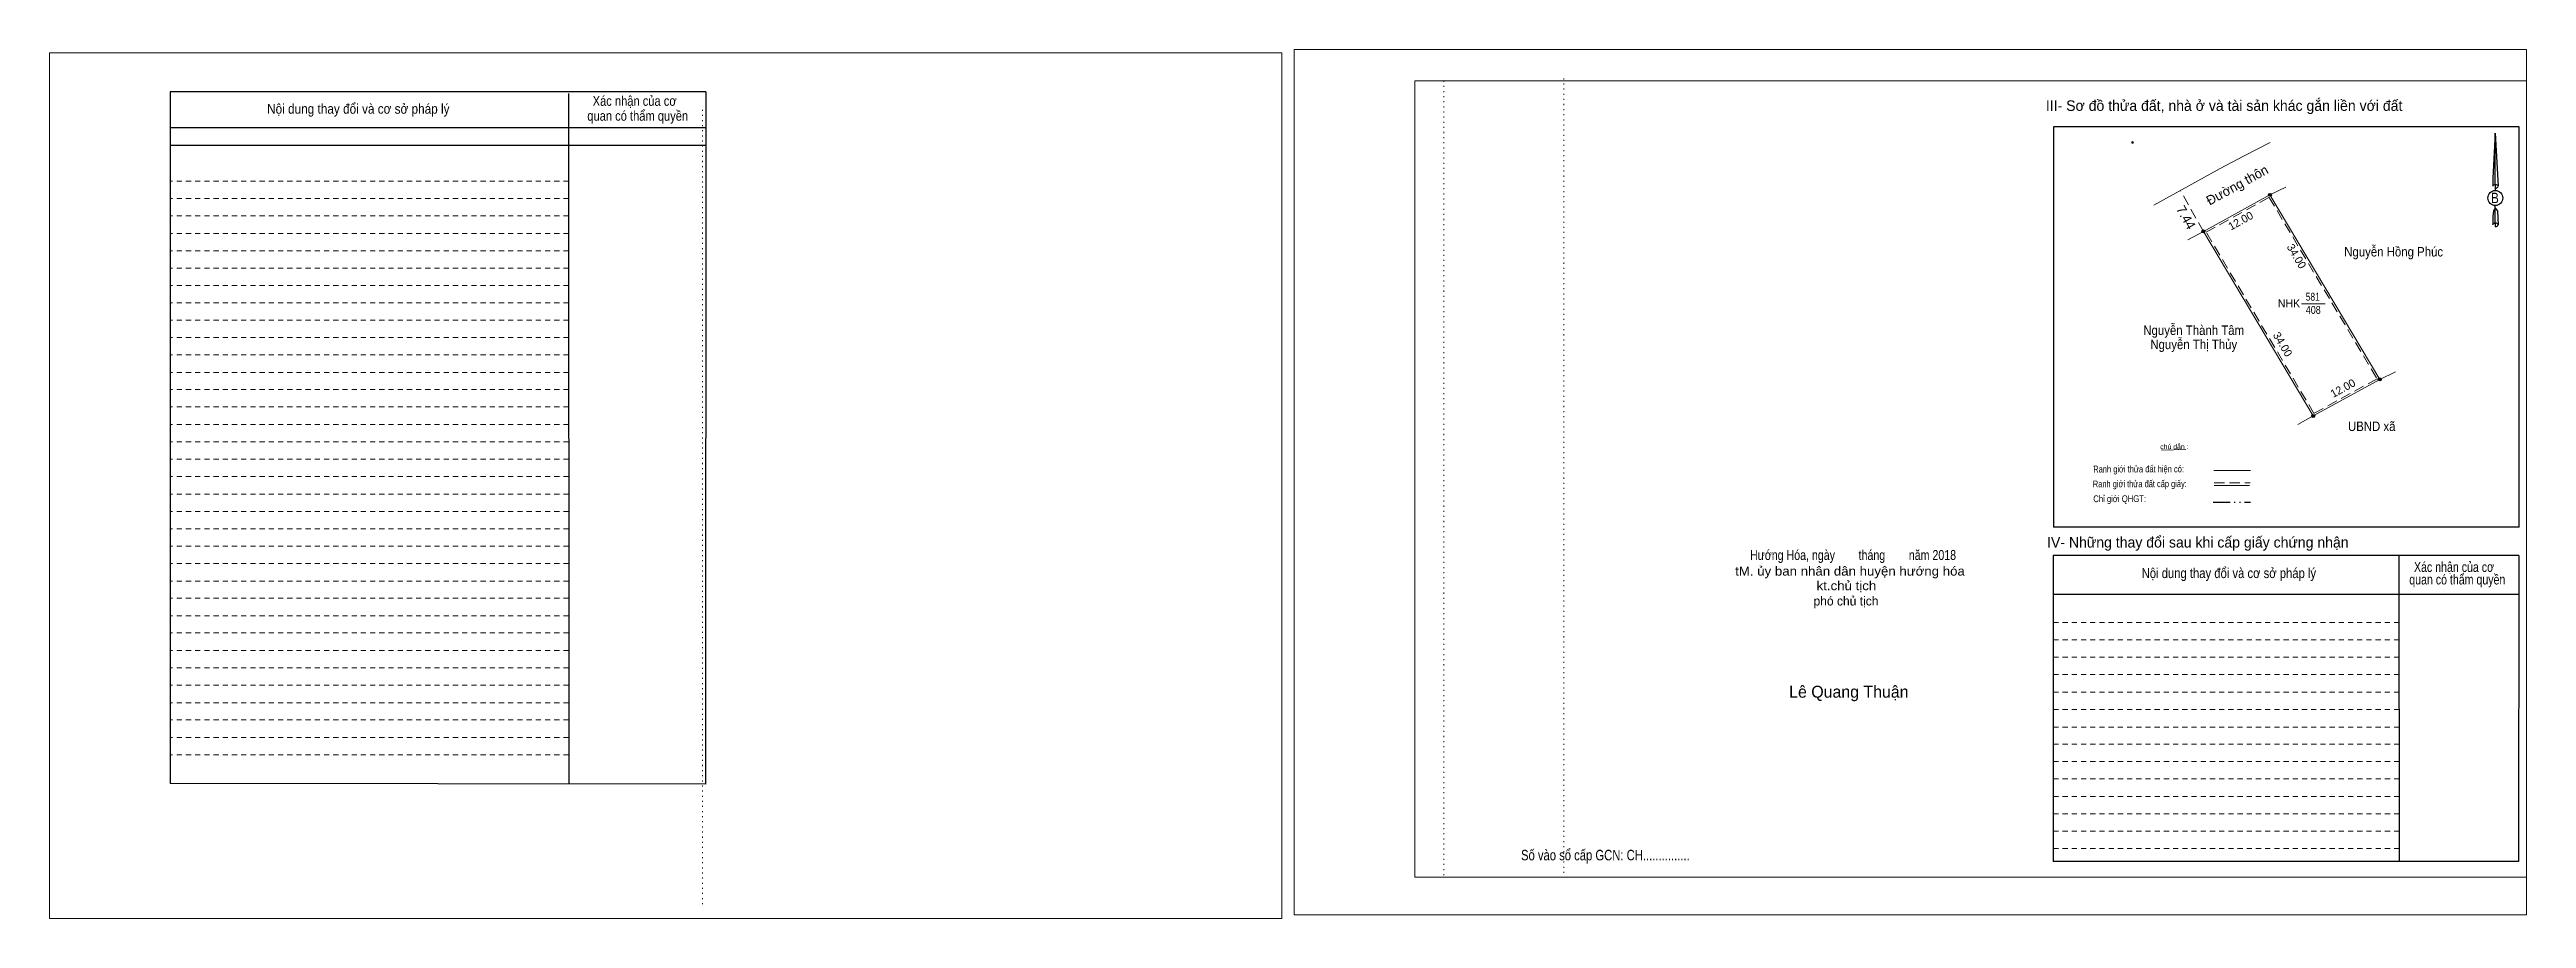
# Model space of a CAD drawing. Header units: metres. Extents: x 548136 to 548788, y 1837715 to 1837859.
# Drawn here: x 548395.3 to 548787.5, y 1837717.7 to 1837855.2 of the extents above; entities that cross this region are included whole.
import ezdxf
from ezdxf.enums import TextEntityAlignment as Align

# ---------------------------------------------------------------- set-up
doc = ezdxf.new("R2010")
doc.units = ezdxf.units.M
doc.header["$LTSCALE"] = 0.54
doc.header["$PDMODE"] = 32
doc.header["$PDSIZE"] = 0.27
for name, pattern in [('DASH_DOUBLE_DOT', [9.2, 5, -1.2, 0.3, -1.2, 0.3, -1.2]), ('DOTTED', [1.5, 0.3, -1.2]), ('MEDIUM_DASHED', [4.5, 3, -1.5]), ('SHORT_DASHED', [2.7, 1.5, -1.2])]:
    doc.linetypes.add(name, pattern=pattern)
doc.layers.add('12', color=7, linetype='Continuous')
for name, color, linetype, lineweight in [('18', 7, 'Continuous', 25), ('28', 7, 'SHORT_DASHED', 13), ('3', 7, 'Continuous', 13), ('4', 7, 'Continuous', 13), ('5', 7, 'DASH_DOUBLE_DOT', 25), ('55', 7, 'Continuous', 13), ('7', 7, 'Continuous', 13)]:
    doc.layers.add(name, color=color, linetype=linetype, lineweight=lineweight)

msp = doc.modelspace()

# ---------------------------------------------------------------- texts
at = {"layer": '12'}
for p in [(548750.5894, 1837822.1697), (548748.3894, 1837808.2297)]:
    msp.add_text('34.00', height=1.25, rotation=300.767, dxfattribs=at).set_placement(p, align=Align.CENTER)
at = {"layer": '18'}
for s, height, width, p in [('B', 1.643, 0.85, (548782.53, 1837830.89)), ('Hướng Hóa, ngày        tháng        năm 2018', 1.573, 0.8, (548680.89, 1837774.42)), ('tM. ủy ban nhân dân huyện hướng hóa', 1.426, 1.1, (548680.405, 1837771.95)), ('kt.chủ tịch', 1.426, 1.1, (548679.84, 1837769.64)), ('Số vào sổ cấp GCN: CH...............', 1.664, 0.8, (548641.67, 1837726.89))]:
    msp.add_text(s, height=height, dxfattribs=dict(at, width=width)).set_placement(p, align=Align.CENTER)
for s, height, p in [('phó chủ tịch', 1.426, (548679.77, 1837767.22)), ('Lê Quang Thuận', 1.883, (548680.225, 1837752.63))]:
    msp.add_text(s, height=height, dxfattribs=at).set_placement(p, align=Align.CENTER)
at = {"layer": '28'}
for s, height, width, p in [('Nội dung thay đổi và cơ sở pháp lý', 1.55, 0.9, (548444.185, 1837845.04)), ('Nội dung thay đổi và cơ sở pháp lý', 1.55, 0.9, (548444.185, 1837845.04)), (' quan có thẩm quyền', 1.55, 0.85, (548488.185, 1837843.93)), (' quan có thẩm quyền', 1.55, 0.85, (548488.185, 1837843.93)), ('Xác nhận của cơ', 1.55, 0.85, (548487.945, 1837846.29)), ('Xác nhận của cơ', 1.55, 0.85, (548487.945, 1837846.29)), ('Xác nhận của cơ', 1.569, 0.8, (548776.055, 1837772.53)), ('Nội dung thay đổi và cơ sở pháp lý', 1.569, 0.85, (548740.405, 1837771.56)), (' quan có thẩm quyền', 1.569, 0.8, (548776.345, 1837770.55))]:
    msp.add_text(s, height=height, dxfattribs=dict(at, width=width)).set_placement(p, align=Align.CENTER)
for s, p in [('III- Sơ đồ thửa đất, nhà ở và tài sản khác gắn liền với đất', (548739.655, 1837845.49)), ('IV- Những thay đổi sau khi cấp giấy chứng nhận', (548735.49, 1837776.39))]:
    msp.add_text(s, height=1.664, dxfattribs=at).set_placement(p, align=Align.CENTER)
at = {"layer": '4'}
for s, rotation, p in [('Đường thôn', 28.786, (548737.35, 1837830.49)), ('7.44', 299.394, (548732, 1837829.97))]:
    msp.add_text(s, height=1.5, rotation=rotation, dxfattribs=at).set_placement(p)
for p in [(548742.574, 1837827.5506), (548758.764, 1837801.0606)]:
    msp.add_text('12.00', height=1.25, rotation=28.786, dxfattribs=at).set_placement(p, align=Align.CENTER)
for s, height, width, p in [('Nguyễn Hồng Phúc', 1.5, 0.9, (548766.5, 1837822.45)), ('408', 1.25, 0.85, (548753.765, 1837813.37)), ('581', 1.25, 0.8, (548753.69, 1837815.45)), ('Nguyễn Thành Tâm', 1.5, 0.9, (548734.835, 1837810.03)), ('Nguyễn Thị Thủy', 1.5, 0.9, (548734.845, 1837807.79)), ('UBND xã', 1.5, 0.9, (548763.025, 1837794.83))]:
    msp.add_text(s, height=height, dxfattribs=dict(at, width=width)).set_placement(p, align=Align.CENTER)
msp.add_text('NHK', height=1.25, dxfattribs=at).set_placement((548749.925, 1837814.41), align=Align.CENTER)
at = {"layer": '55'}
for s, height, width, p in [('Ranh giới thửa đất cấp giấy:', 1.069, 0.8, (548726.3037, 1837785.9373)), ('Ranh giới thửa đất hiện có:', 1.074, 0.8, (548726.1087, 1837788.2767)), ('Chỉ giới QHGT:', 1.069, 0.85, (548723.1137, 1837783.5799))]:
    msp.add_text(s, height=height, rotation=0.135, dxfattribs=dict(at, width=width)).set_placement(p, align=Align.CENTER)
at = {"layer": '7'}
msp.add_text('chú dẫn :', height=0.7907, rotation=359.974, dxfattribs=at).set_placement((548731.7748, 1837791.9589), align=Align.CENTER)

# ---------------------------------------------------------------- hatches: boundary and pattern name
at = {"layer": '4'}
for points in [[(548747.1333, 1837832.2, 1), (548746.6667, 1837832.2, 1)], [(548736.6133, 1837826.42, 1), (548736.1467, 1837826.42, 1)], [(548764.5233, 1837802.99, 1), (548764.0567, 1837802.99, 1)], [(548754.0033, 1837797.21, 1), (548753.5367, 1837797.21, 1)], [(548754.0033, 1837797.21, 1), (548753.5367, 1837797.21, 1)]]:
    msp.add_hatch(color=256, dxfattribs=at).paths.add_polyline_path(points)

# ---------------------------------------------------------------- linework, layer by layer
at = {"layer": '18'}
for p, q in [((548782.59, 1837841.98), (548783.04, 1837833.59)), ((548782.59, 1837841.98), (548783.04, 1837833.59)), ((548782.59, 1837841.98), (548783.04, 1837833.59)), ((548782.23, 1837834.86), (548782.18, 1837833.6)), ((548782.59, 1837833.83), (548782.59, 1837833.52)), ((548782.59, 1837833.52), (548782.59, 1837833.29)), ((548782.59, 1837833.29), (548782.59, 1837832.96)), ((548782.59, 1837833.29), (548782.59, 1837832.96)), ((548782.59, 1837833.29), (548782.59, 1837832.96)), ((548783.04, 1837833.59), (548783.04, 1837833.6)), ((548782.59, 1837830.12), (548782.59, 1837830.48)), ((548782.59, 1837830.12), (548782.59, 1837830.48)), ((548782.59, 1837830.12), (548782.59, 1837830.48)), ((548782.59, 1837830.12), (548782.92, 1837829.66)), ((548782.59, 1837830.12), (548782.92, 1837829.66)), ((548782.59, 1837830.12), (548782.92, 1837829.66)), ((548782.92, 1837829.66), (548783.04, 1837827.46)), ((548782.92, 1837829.66), (548783.04, 1837827.46)), ((548782.92, 1837829.66), (548783.04, 1837827.46)), ((548782.59, 1837827.75), (548782.59, 1837827.43)), ((548782.59, 1837827.43), (548782.59, 1837827.17)), ((548783.04, 1837827.46), (548783.04, 1837827.47))]:
    msp.add_line(p, q, dxfattribs=at)
for points in [[(548782.59, 1837833.83), (548782.59, 1837841.98), (548782.23, 1837834.86)], [(548782.59, 1837827.75), (548782.59, 1837830.12), (548782.32, 1837829.66), (548782.23, 1837828.77), (548782.18, 1837827.47)]]:
    msp.add_lwpolyline(points, dxfattribs=at)
msp.add_ellipse((548782.6035, 1837831.7009), major_axis=(0, 1.1963), ratio=0.983453, dxfattribs=at)
for centre, start_param, end_param in [((548782.6039, 1837833.5443), 1.57079633, 3.07445202), ((548782.6039, 1837833.5443), 0.06714063, 1.57079633), ((548782.6039, 1837833.5443), 4.71238898, 6.28318531), ((548782.6039, 1837827.4385), 2.49106941, 3.07427841), ((548782.6039, 1837827.4385), 1.57079633, 2.49106941), ((548782.6039, 1837827.4385), 0.06714063, 1.57079633), ((548782.6039, 1837827.4385), 4.71238898, 6.28318531)]:
    msp.add_ellipse(centre, major_axis=(0.4313, 0), ratio=0.655448, start_param=start_param, end_param=end_param, dxfattribs=at)
at = {"layer": '28', "linetype": 'Continuous', "lineweight": 25}
for p, q in [((548499.24, 1837848.51), (548414.38, 1837848.51)), ((548499.24, 1837848.51), (548499.18, 1837738.93)), ((548477.48, 1837848.23), (548477.53, 1837739)), ((548499.24, 1837842.79), (548414.49, 1837842.79)), ((548499.24, 1837842.79), (548414.49, 1837842.79)), ((548499.24, 1837840.03), (548414.49, 1837840.03)), ((548786.37, 1837779.61), (548712.65, 1837779.61)), ((548767.34, 1837775.12), (548767.38, 1837726.73)), ((548786.31, 1837775.12), (548786.28, 1837726.73)), ((548786.28, 1837768.98), (548712.6, 1837768.98)), ((548499.18, 1837738.93), (548414.38, 1837739.04)), ((548786.28, 1837726.73), (548712.6, 1837726.73))]:
    msp.add_line(p, q, dxfattribs=at)
at = {"layer": '28'}
for p, q in [((548477.48, 1837834.38), (548414.38, 1837834.38)), ((548477.48, 1837831.62), (548414.38, 1837831.62)), ((548477.48, 1837828.89), (548414.38, 1837828.89)), ((548477.48, 1837826.1), (548414.38, 1837826.1)), ((548477.48, 1837823.36), (548414.38, 1837823.36)), ((548477.48, 1837820.6), (548414.38, 1837820.6)), ((548477.48, 1837817.86), (548414.38, 1837817.86)), ((548477.48, 1837815.11), (548414.38, 1837815.11)), ((548477.48, 1837812.36), (548414.38, 1837812.36)), ((548477.48, 1837809.61), (548414.38, 1837809.61)), ((548477.48, 1837806.87), (548414.38, 1837806.87)), ((548477.48, 1837804.1), (548414.38, 1837804.1)), ((548477.48, 1837801.38), (548414.38, 1837801.38)), ((548477.48, 1837798.63), (548414.38, 1837798.63)), ((548477.48, 1837795.86), (548414.38, 1837795.86)), ((548477.48, 1837793.14), (548414.38, 1837793.14)), ((548477.48, 1837790.35), (548414.38, 1837790.35)), ((548477.48, 1837787.61), (548414.38, 1837787.61)), ((548477.48, 1837784.85), (548414.38, 1837784.85)), ((548477.48, 1837782.1), (548414.38, 1837782.1)), ((548477.48, 1837779.35), (548414.38, 1837779.35)), ((548477.48, 1837776.6), (548414.38, 1837776.6)), ((548477.48, 1837773.85), (548414.38, 1837773.85)), ((548477.48, 1837771.08), (548414.38, 1837771.08)), ((548477.48, 1837768.37), (548414.38, 1837768.37)), ((548477.48, 1837765.58), (548414.38, 1837765.58)), ((548477.48, 1837762.87), (548414.38, 1837762.87)), ((548767.37, 1837764.53), (548712.6, 1837764.53)), ((548477.48, 1837760.08), (548414.38, 1837760.08)), ((548767.37, 1837761.77), (548712.6, 1837761.77)), ((548767.37, 1837759.02), (548712.6, 1837759.02)), ((548477.48, 1837757.36), (548414.38, 1837757.36)), ((548477.48, 1837754.6), (548414.38, 1837754.6)), ((548767.37, 1837756.28), (548712.6, 1837756.28)), ((548477.48, 1837751.82), (548414.38, 1837751.82)), ((548767.37, 1837753.52), (548712.6, 1837753.52)), ((548767.37, 1837750.76), (548712.6, 1837750.76)), ((548477.48, 1837749.1), (548414.38, 1837749.1)), ((548767.37, 1837747.98), (548712.6, 1837747.98)), ((548477.48, 1837746.34), (548414.38, 1837746.34)), ((548477.48, 1837743.57), (548414.38, 1837743.57)), ((548767.38, 1837745.26), (548712.6, 1837745.26)), ((548767.38, 1837742.52), (548712.6, 1837742.52)), ((548767.38, 1837739.77), (548712.6, 1837739.77)), ((548767.38, 1837737.02), (548712.6, 1837737.02)), ((548767.38, 1837734.26), (548712.6, 1837734.26)), ((548767.38, 1837731.52), (548712.6, 1837731.52)), ((548767.38, 1837728.78), (548712.6, 1837728.78))]:
    msp.add_line(p, q, dxfattribs=at)
at = {"layer": '28', "linetype": 'Continuous', "lineweight": 25}
for points in [[(548499.24, 1837848.51), (548414.38, 1837848.51), (548414.38, 1837739.04)], [(548786.37, 1837779.61), (548786.37, 1837842.96), (548712.65, 1837842.96), (548712.65, 1837779.61)], [(548786.31, 1837775.12), (548712.6, 1837775.12), (548712.6, 1837726.73)]]:
    msp.add_lwpolyline(points, dxfattribs=at)
at = {"layer": '3'}
for p, q in [((548611.51, 1837850.25), (548787.53, 1837850.25)), ((548611.51, 1837724.25), (548611.51, 1837850.25)), ((548787.53, 1837850.25), (548787.53, 1837723.2)), ((548611.51, 1837724.25), (548787.53, 1837724.25))]:
    msp.add_line(p, q, dxfattribs=at)
at = {"layer": '3', "linetype": 'DOTTED'}
for p, q in [((548616.07, 1837850.25), (548616.07, 1837724.25)), ((548635.07, 1837850.63), (548635.07, 1837724.61)), ((548498.69, 1837845.66), (548498.69, 1837719.67))]:
    msp.add_line(p, q, dxfattribs=at)
at = {"layer": '3'}
for points in [[(548395.29, 1837717.7), (548590.44, 1837717.7), (548590.44, 1837854.67), (548395.29, 1837854.67)], [(548395.29, 1837854.67), (548590.44, 1837854.67), (548590.44, 1837717.7), (548395.29, 1837717.7)], [(548395.29, 1837717.7), (548590.44, 1837717.7), (548590.44, 1837854.67), (548395.29, 1837854.67)], [(548592.38, 1837718.27), (548787.53, 1837718.27), (548787.53, 1837855.19), (548592.38, 1837855.19)]]:
    msp.add_lwpolyline(points, close=True, dxfattribs=at)
msp.add_lwpolyline([(548618.64, 1837850.25), (548787.53, 1837850.25), (548787.53, 1837724.25), (548618.64, 1837724.25)], dxfattribs=at)
at = {"layer": '4'}
for p, q in [((548739.02, 1837836.38), (548728.53, 1837830.55)), ((548746.9, 1837832.2), (548749.42, 1837833.42)), ((548736.38, 1837826.42), (548733.92, 1837825.08)), ((548751.88, 1837814.94), (548755.63, 1837814.94)), ((548764.29, 1837802.99), (548766.81, 1837804.21)), ((548753.77, 1837797.21), (548751.31, 1837795.87))]:
    msp.add_line(p, q, dxfattribs=at)
at = {"layer": '4', "linetype": 'MEDIUM_DASHED'}
msp.add_line((548736.39, 1837826.41), (548732.74, 1837832.89), dxfattribs=at)
at = {"layer": '4'}
msp.add_lwpolyline([(548746.93, 1837840.5), (548742.72, 1837838.31), (548739.02, 1837836.38)], dxfattribs=at)
for points in [[(548753.77, 1837797.21), (548736.38, 1837826.42), (548746.9, 1837832.2), (548764.29, 1837802.99)], [(548746.9, 1837832.2), (548764.29, 1837802.99), (548753.77, 1837797.21), (548736.38, 1837826.42)]]:
    msp.add_lwpolyline(points, close=True, dxfattribs=at)
at = {"layer": '4', "linetype": 'MEDIUM_DASHED'}
msp.add_lwpolyline([(548753.88, 1837797.61), (548736.8, 1837826.31), (548746.79, 1837831.8), (548763.87, 1837803.1)], close=True, dxfattribs=at)
at = {"layer": '4', "lineweight": 25}
for centre in [(548746.9, 1837832.2), (548736.38, 1837826.42), (548764.29, 1837802.99), (548753.77, 1837797.21), (548753.77, 1837797.21)]:
    msp.add_circle(centre, 0.2333, dxfattribs=at)
at = {"layer": '4'}
msp.add_point((548725.15, 1837840.5), dxfattribs=at)
at = {"layer": '5'}
msp.add_line((548737.91, 1837783.56), (548743.85, 1837783.56), dxfattribs=at)
at = {"layer": '55'}
for p, q in [((548738.04, 1837788.56), (548743.85, 1837788.56)), ((548738.08, 1837786.22), (548743.65, 1837786.22)), ((548738.08, 1837786.22), (548743.65, 1837786.22))]:
    msp.add_line(p, q, dxfattribs=at)
at = {"layer": '55', "linetype": 'MEDIUM_DASHED'}
msp.add_line((548738.07, 1837786.63), (548743.77, 1837786.63), dxfattribs=at)
at = {"layer": '7'}
msp.add_line((548729.74, 1837791.82), (548733.57, 1837791.88), dxfattribs=at)

msp.set_redraw_order([(e.dxf.handle, doc.entitydb.next_handle()) for e in msp.query("TEXT MTEXT ATTDEF DIMENSION ARC_DIMENSION")])  # texts and dimensions are drawn at this point

doc.saveas('drawing.dxf')
